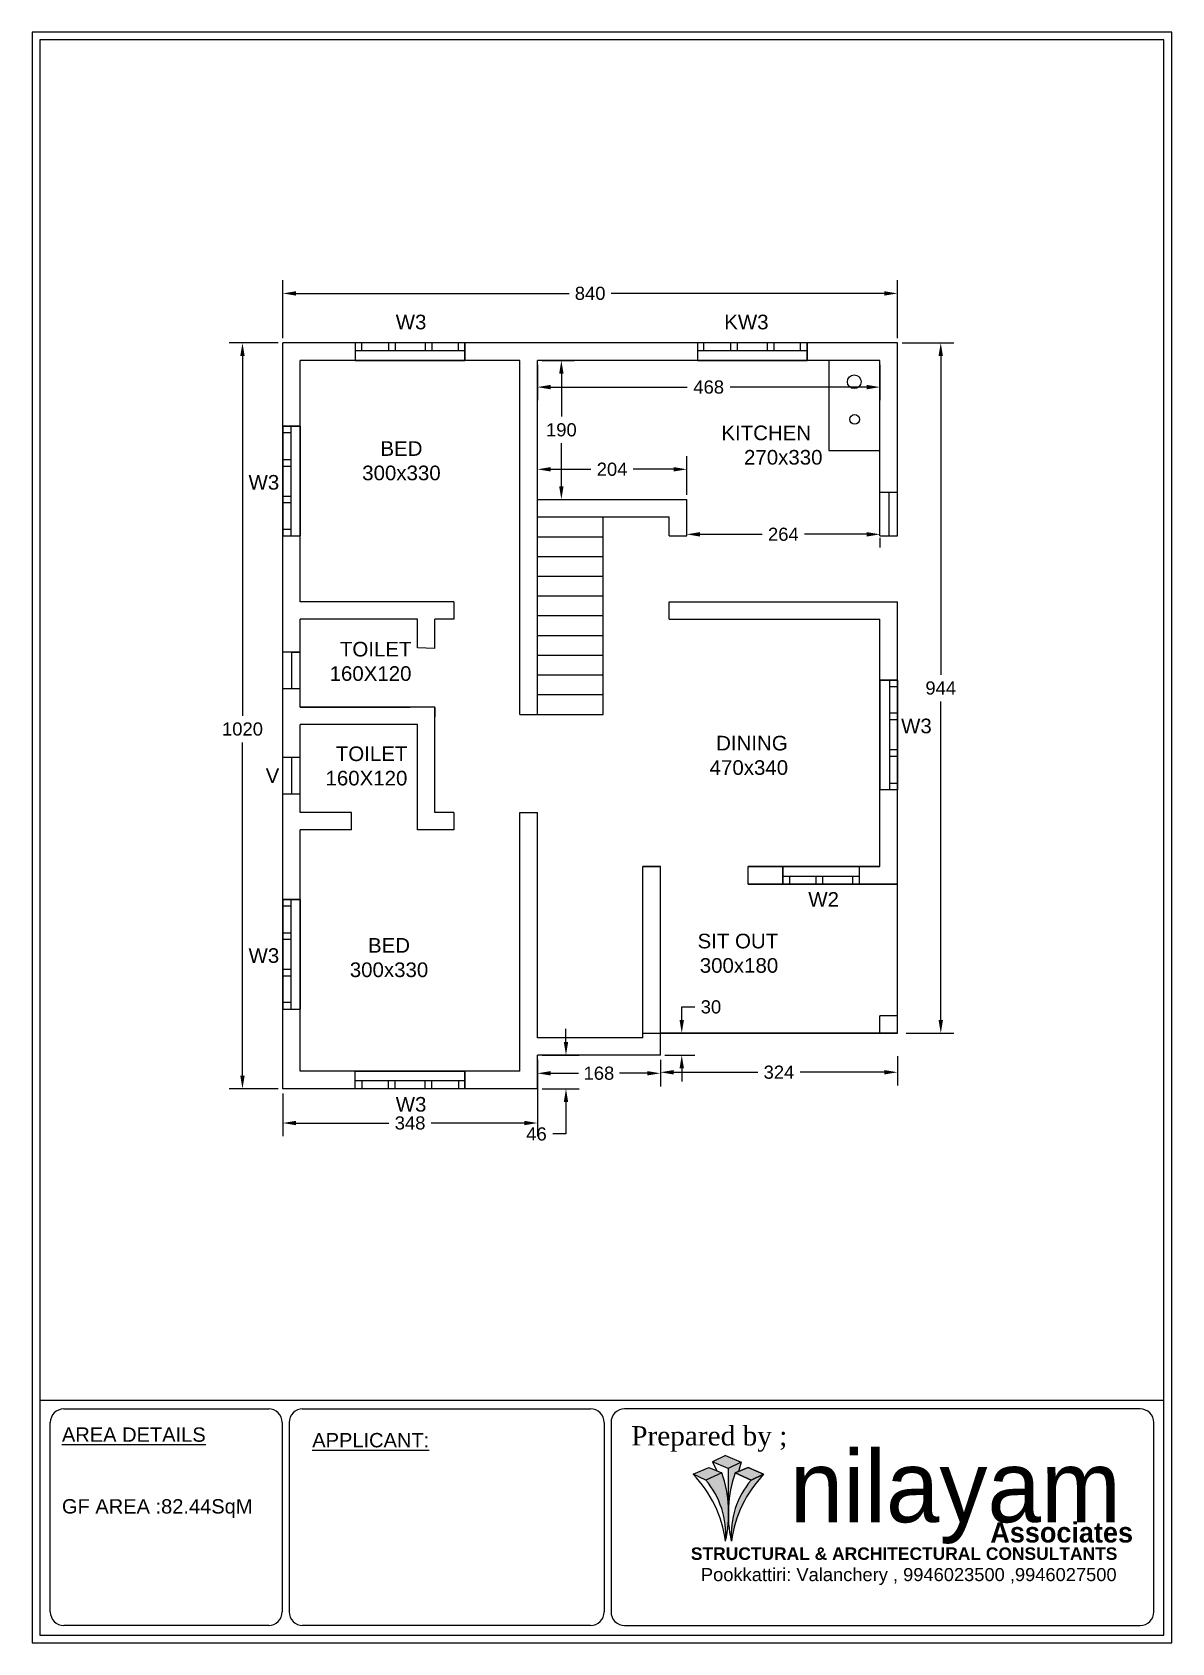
# Model space of a CAD drawing. Header units: inches. Extents: x -2903 to 3367, y -161 to 1064.
# Drawn here: x 592.41 to 607.98, y 578.9 to 600.93 of the extents above; entities that cross this region are included whole.
import ezdxf

# ---------------------------------------------------------------- set-up
doc = ezdxf.new("R2010")
doc.units = ezdxf.units.IN
doc.header["$MEASUREMENT"] = 0
doc.layers.add('PLAN', color=10, linetype='Continuous')
doc.styles.get("Standard").update_dxf_attribs({"font": 'arial.ttf'})
doc.dimstyles.get("Standard").update_dxf_attribs({"dimtxt": 0.18, "dimasz": 0.18, "dimexe": 0.18, "dimexo": 0.0625, "dimgap": 0.09, "dimtad": 0, "dimtih": 1, "dimtoh": 1, "dimdec": 0, "dimlfac": 100, "dimzin": 0, "dimdsep": 46, "dimtxsty": 'Standard', "dimcen": 0.09, "dimadec": 0, "dimazin": 0, "dimtfac": 1, "dimtdec": 0, "dimtofl": 0, "dimtmove": 0, "dimatfit": 3, "dimfxl": 1, "dimtolj": 1, "dimtzin": 0, "dimarcsym": 0})

msp = doc.modelspace()

# ---------------------------------------------------------------- texts
for s, insert, char_height, width, attachment_point in [('W3', (597.799, 597.063), 0.2, 1.42076, 3), ('KW3', (602.474, 597.063), 0.2, 1.42076, 3), ('        KITCHEN   270x330   ', (603.211, 595.547), 0.2, 1.52095, 3), ('\\pxqc;BED\\P300x330', (596.659, 595.333), 0.2, 1.59803, 1), ('W3', (595.788, 594.871), 0.2, 1.42076, 3), ('TOILET   \\P   160X120', (597.595, 592.59), 0.2, 1.59803, 3), ('W3', (604.285, 591.54), 0.2, 1.42076, 1), ('\\pxql; DINING\\P\\pq*;470x340', (602.741, 591.305), 0.2, 1.06066, 3), ('TOILET   \\P   160X120', (597.539, 591.16), 0.2, 1.59803, 3), ('V', (595.789, 590.862), 0.2, 1.42076, 3), ('W2', (603.017, 589.168), 0.2, 1.42076, 1), ('W3', (595.788, 588.401), 0.2, 1.42076, 3), ('\\pxqc;BED\\P300x330', (596.489, 588.54), 0.2, 1.59803, 1), ('   SIT OUT\\P\\pxqc;300x180', (601.271, 588.599), 0.2, 1.59803, 1), ('W3', (597.799, 586.164), 0.2, 1.42076, 9), ('{\\fTimes New Roman|b0|i0|c0|p18;Prepared by ;}', (600.598, 581.867), 0.2648, 6.14686, 1), ('{\\fTimes New Roman|b0|i0|c0|p18;Prepared by ;}', (600.598, 581.867), 0.2648, 6.14686, 1)]:
    msp.add_mtext(s, dxfattribs=dict(insert=insert, char_height=char_height, width=width, attachment_point=attachment_point))
at = {"layer": 'PLAN', "color": 0, "char_height": 0.19615, "attachment_point": 1}
for s, insert, width in [('\\pxt4.6154;{\\LAREA DETAILS}\\P\\P\\P\\ptz;GF AREA :82.44SqM\\P^I', (592.819, 581.849), 3.21297), ('\\pxt4.6154;{\\LAPPLICANT:}', (596.239, 581.773), 3.93789)]:
    msp.add_mtext(s, dxfattribs=dict(at, insert=insert, width=width))

# ---------------------------------------------------------------- blocks, each defined once
blk = doc.blocks.new('*D588')
at = {"color": 0, "lineweight": -2, "transparency": 16777216}
for p, q in [((604.299, 596.678), (605.007, 596.678)), ((604.827, 596.498), (604.827, 592.14)), ((604.827, 587.418), (604.827, 591.776)), ((604.355, 587.238), (605.007, 587.238))]:
    blk.add_line(p, q, dxfattribs=at)
at = {"color": 0, "transparency": 16777216}
for points in [[(604.797, 596.498), (604.857, 596.498), (604.827, 596.678)], [(604.797, 587.418), (604.857, 587.418), (604.827, 587.238)]]:
    blk.add_solid(points, dxfattribs=at)
at = {"layer": 'Defpoints', "color": 0, "transparency": 16777216}
for p in [(604.236, 596.678), (604.827, 596.678), (604.292, 587.238)]:
    blk.add_point(p, dxfattribs=at)
at = {"color": 0, "transparency": 16777216, "insert": (604.827, 591.958), "char_height": 0.18, "attachment_point": 5}
blk.add_mtext('\\A1;944', dxfattribs=at)
blk = doc.blocks.new('*D589')
at = {"color": 0, "lineweight": -2, "transparency": 16777216}
for p, q in [((595.836, 596.741), (595.836, 597.534)), ((604.236, 596.741), (604.236, 597.534)), ((596.016, 597.354), (599.748, 597.354)), ((604.056, 597.354), (600.325, 597.354))]:
    blk.add_line(p, q, dxfattribs=at)
at = {"color": 0, "transparency": 16777216}
for points in [[(596.016, 597.384), (596.016, 597.324), (595.836, 597.354)], [(604.056, 597.384), (604.056, 597.324), (604.236, 597.354)]]:
    blk.add_solid(points, dxfattribs=at)
at = {"layer": 'Defpoints', "color": 0, "transparency": 16777216}
for p in [(595.836, 597.354), (595.836, 596.678), (604.236, 596.678)]:
    blk.add_point(p, dxfattribs=at)
at = {"color": 0, "transparency": 16777216, "insert": (600.036, 597.354), "char_height": 0.18, "attachment_point": 5}
blk.add_mtext('\\A1;840', dxfattribs=at)
blk = doc.blocks.new('*D599')
at = {"color": 0, "lineweight": -2, "transparency": 16777216}
for p, q in [((595.836, 586.416), (595.836, 585.831)), ((599.316, 586.616), (599.316, 585.831)), ((596.016, 586.011), (597.287, 586.011)), ((599.136, 586.011), (597.865, 586.011))]:
    blk.add_line(p, q, dxfattribs=at)
at = {"color": 0, "transparency": 16777216}
for points in [[(596.016, 586.041), (596.016, 585.981), (595.836, 586.011)], [(599.136, 586.041), (599.136, 585.981), (599.316, 586.011)]]:
    blk.add_solid(points, dxfattribs=at)
at = {"layer": 'Defpoints', "color": 0, "transparency": 16777216}
for p in [(599.316, 586.678), (595.836, 586.478), (599.316, 586.011)]:
    blk.add_point(p, dxfattribs=at)
at = {"color": 0, "transparency": 16777216, "insert": (597.576, 586.011), "char_height": 0.18, "attachment_point": 5}
blk.add_mtext('\\A1;348', dxfattribs=at)
blk = doc.blocks.new('*D586')
at = {"color": 0, "lineweight": -2, "transparency": 16777216}
for p, q in [((595.774, 596.678), (595.106, 596.678)), ((595.286, 596.498), (595.286, 591.579)), ((595.286, 586.658), (595.286, 591.215)), ((595.774, 586.478), (595.106, 586.478))]:
    blk.add_line(p, q, dxfattribs=at)
at = {"color": 0, "transparency": 16777216}
for points in [[(595.256, 596.498), (595.316, 596.498), (595.286, 596.678)], [(595.256, 586.658), (595.316, 586.658), (595.286, 586.478)]]:
    blk.add_solid(points, dxfattribs=at)
at = {"layer": 'Defpoints', "color": 0, "transparency": 16777216}
for p in [(595.836, 596.678), (595.286, 586.478), (595.836, 586.478)]:
    blk.add_point(p, dxfattribs=at)
at = {"color": 0, "transparency": 16777216, "insert": (595.286, 591.397), "char_height": 0.18, "attachment_point": 5}
blk.add_mtext('\\A1;1020', dxfattribs=at)
blk = doc.blocks.new('*D594')
at = {"color": 0, "lineweight": -2, "transparency": 16777216}
for p, q in [((599.316, 586.876), (599.316, 586.511)), ((600.996, 586.876), (600.996, 586.511)), ((599.496, 586.691), (599.876, 586.691)), ((600.816, 586.691), (600.437, 586.691))]:
    blk.add_line(p, q, dxfattribs=at)
at = {"color": 0, "transparency": 16777216}
for points in [[(599.496, 586.721), (599.496, 586.661), (599.316, 586.691)], [(600.816, 586.721), (600.816, 586.661), (600.996, 586.691)]]:
    blk.add_solid(points, dxfattribs=at)
at = {"layer": 'Defpoints', "color": 0, "transparency": 16777216}
for p in [(599.316, 586.938), (600.996, 586.938), (600.996, 586.691)]:
    blk.add_point(p, dxfattribs=at)
at = {"color": 0, "transparency": 16777216, "insert": (600.156, 586.691), "char_height": 0.18, "attachment_point": 5}
blk.add_mtext('\\A1;168', dxfattribs=at)
blk = doc.blocks.new('*D587')
at = {"color": 0, "lineweight": -2, "transparency": 16777216}
for p, q in [((600.996, 586.876), (600.996, 586.525)), ((604.236, 586.924), (604.236, 586.525)), ((601.176, 586.705), (602.328, 586.705)), ((604.056, 586.705), (602.905, 586.705))]:
    blk.add_line(p, q, dxfattribs=at)
at = {"color": 0, "transparency": 16777216}
for points in [[(601.176, 586.735), (601.176, 586.675), (600.996, 586.705)], [(604.056, 586.735), (604.056, 586.675), (604.236, 586.705)]]:
    blk.add_solid(points, dxfattribs=at)
at = {"layer": 'Defpoints', "color": 0, "transparency": 16777216}
for p in [(600.996, 586.938), (604.236, 586.986), (604.236, 586.705)]:
    blk.add_point(p, dxfattribs=at)
at = {"color": 0, "transparency": 16777216, "insert": (602.616, 586.705), "char_height": 0.18, "attachment_point": 5}
blk.add_mtext('\\A1;324', dxfattribs=at)
blk = doc.blocks.new('*D595')
at = {"color": 0, "lineweight": -2, "transparency": 16777216}
for p, q in [((601.356, 594.101), (601.356, 594.24)), ((601.536, 594.06), (602.386, 594.06)), ((603.816, 594.06), (602.966, 594.06)), ((603.996, 594.013), (603.996, 593.88))]:
    blk.add_line(p, q, dxfattribs=at)
at = {"color": 0, "transparency": 16777216}
for points in [[(601.536, 594.09), (601.536, 594.03), (601.356, 594.06)], [(603.816, 594.09), (603.816, 594.03), (603.996, 594.06)]]:
    blk.add_solid(points, dxfattribs=at)
at = {"layer": 'Defpoints', "color": 0, "transparency": 16777216}
for p in [(601.356, 594.038), (603.996, 594.075), (603.996, 594.06)]:
    blk.add_point(p, dxfattribs=at)
at = {"color": 0, "transparency": 16777216, "insert": (602.676, 594.06), "char_height": 0.18, "attachment_point": 5}
blk.add_mtext('\\A1;264', dxfattribs=at)
blk = doc.blocks.new('*D596')
at = {"color": 0, "lineweight": -2, "transparency": 16777216}
for p, q in [((599.379, 596.438), (599.823, 596.438)), ((599.643, 596.258), (599.643, 595.67)), ((599.643, 594.718), (599.643, 595.306)), ((599.379, 594.538), (599.823, 594.538))]:
    blk.add_line(p, q, dxfattribs=at)
at = {"color": 0, "transparency": 16777216}
for points in [[(599.613, 596.258), (599.673, 596.258), (599.643, 596.438)], [(599.613, 594.718), (599.673, 594.718), (599.643, 594.538)]]:
    blk.add_solid(points, dxfattribs=at)
at = {"layer": 'Defpoints', "color": 0, "transparency": 16777216}
for p in [(599.316, 596.438), (599.316, 594.538), (599.643, 594.538)]:
    blk.add_point(p, dxfattribs=at)
at = {"color": 0, "transparency": 16777216, "insert": (599.643, 595.488), "char_height": 0.18, "attachment_point": 5}
blk.add_mtext('\\A1;190', dxfattribs=at)
blk = doc.blocks.new('*D597')
at = {"color": 0, "lineweight": -2, "transparency": 16777216}
for p, q in [((599.316, 594.601), (599.316, 595.129)), ((601.356, 594.601), (601.356, 595.129)), ((599.496, 594.949), (600.046, 594.949)), ((601.176, 594.949), (600.626, 594.949))]:
    blk.add_line(p, q, dxfattribs=at)
at = {"color": 0, "transparency": 16777216}
for points in [[(599.496, 594.979), (599.496, 594.919), (599.316, 594.949)], [(601.176, 594.979), (601.176, 594.919), (601.356, 594.949)]]:
    blk.add_solid(points, dxfattribs=at)
at = {"layer": 'Defpoints', "color": 0, "transparency": 16777216}
for p in [(599.316, 594.949), (599.316, 594.538), (601.356, 594.538)]:
    blk.add_point(p, dxfattribs=at)
at = {"color": 0, "transparency": 16777216, "insert": (600.336, 594.949), "char_height": 0.18, "attachment_point": 5}
blk.add_mtext('\\A1;204', dxfattribs=at)
blk = doc.blocks.new('*D598')
at = {"color": 0, "lineweight": -2, "transparency": 16777216}
for p, q in [((599.316, 596.376), (599.316, 595.893)), ((603.996, 596.376), (603.996, 595.893)), ((599.496, 596.073), (601.364, 596.073)), ((603.816, 596.073), (601.949, 596.073))]:
    blk.add_line(p, q, dxfattribs=at)
at = {"color": 0, "transparency": 16777216}
for points in [[(599.496, 596.103), (599.496, 596.043), (599.316, 596.073)], [(603.816, 596.103), (603.816, 596.043), (603.996, 596.073)]]:
    blk.add_solid(points, dxfattribs=at)
at = {"layer": 'Defpoints', "color": 0, "transparency": 16777216}
for p in [(599.316, 596.438), (603.996, 596.438), (603.996, 596.073)]:
    blk.add_point(p, dxfattribs=at)
at = {"color": 0, "transparency": 16777216, "insert": (601.656, 596.073), "char_height": 0.18, "attachment_point": 5}
blk.add_mtext('\\A1;468', dxfattribs=at)
blk = doc.blocks.new('*D591')
at = {"color": 0, "lineweight": -2, "transparency": 16777216}
for p, q in [((601.288, 587.418), (601.288, 587.598)), ((601.288, 587.598), (601.468, 587.598)), ((601.059, 587.238), (601.468, 587.238)), ((601.059, 586.938), (601.468, 586.938)), ((601.288, 586.758), (601.288, 586.578))]:
    blk.add_line(p, q, dxfattribs=at)
at = {"color": 0, "transparency": 16777216}
for points in [[(601.258, 587.418), (601.318, 587.418), (601.288, 587.238)], [(601.258, 586.758), (601.318, 586.758), (601.288, 586.938)]]:
    blk.add_solid(points, dxfattribs=at)
at = {"layer": 'Defpoints', "color": 0, "transparency": 16777216}
for p in [(600.996, 587.238), (601.288, 587.238), (600.996, 586.938)]:
    blk.add_point(p, dxfattribs=at)
at = {"color": 0, "transparency": 16777216, "insert": (601.687, 587.598), "char_height": 0.18, "attachment_point": 5}
blk.add_mtext('\\A1;30', dxfattribs=at)
blk = doc.blocks.new('*D592')
at = {"color": 0, "lineweight": -2, "transparency": 16777216}
for p, q in [((599.706, 587.118), (599.706, 587.298)), ((599.379, 586.938), (599.886, 586.938)), ((599.379, 586.478), (599.886, 586.478)), ((599.706, 586.298), (599.706, 585.861)), ((599.706, 585.861), (599.526, 585.861))]:
    blk.add_line(p, q, dxfattribs=at)
at = {"color": 0, "transparency": 16777216}
for points in [[(599.676, 587.118), (599.736, 587.118), (599.706, 586.938)], [(599.676, 586.298), (599.736, 586.298), (599.706, 586.478)]]:
    blk.add_solid(points, dxfattribs=at)
at = {"layer": 'Defpoints', "color": 0, "transparency": 16777216}
for p in [(599.316, 586.938), (599.316, 586.478), (599.706, 586.478)]:
    blk.add_point(p, dxfattribs=at)
at = {"color": 0, "transparency": 16777216, "insert": (599.303, 585.861), "char_height": 0.18, "attachment_point": 5}
blk.add_mtext('\\A1;46', dxfattribs=at)
blk = doc.blocks.new('nilayan new')
h = blk.add_hatch(color=256)
h.set_gradient(color1=(171, 171, 160), color2=(233, 233, 231), one_color=1, tint=0.91)
h.paths.add_polyline_path([(-543.265, 296.076), (-543.464, 295.991), (-543.303, 295.916), (-543.099, 296.007)])
h.paths.add_polyline_path([(-543.099, 296.007), (-543.303, 295.916, -0.197043), (-543.05, 295.133, 0.041266), (-543.013, 295.39, -0.030102), (-543.013, 295.58, 0.069334)])
h.paths.add_polyline_path([(-542.927, 296.007), (-542.722, 295.916), (-542.561, 295.991), (-542.76, 296.076)])
h.paths.add_polyline_path([(-542.561, 295.991), (-542.722, 295.916, 0.197043), (-542.976, 295.133, -0.158169)])
h = blk.add_hatch(color=256)
h.set_gradient(color1=(13, 97, 231), color2=(163, 196, 250), one_color=1, tint=0.81, name='HEMISPHERICAL')
h.paths.add_polyline_path([(-542.848, 296.148), (-543.052, 296.23), (-543.218, 296.149), (-543.018, 296.064)])
h.paths.add_polyline_path([(-543.016, 295.622, -0.006631), (-543.013, 295.58, -0.069334), (-542.927, 296.007), (-542.882, 296.026), (-542.848, 296.148), (-543.018, 296.064)])
for p, q in [((-543.464, 295.991), (-543.265, 296.076)), ((-543.265, 296.076), (-543.099, 296.007)), ((-543.052, 296.23), (-543.218, 296.149)), ((-543.018, 296.064), (-543.218, 296.149)), ((-543.218, 296.149), (-543.163, 296.034)), ((-543.052, 296.23), (-542.848, 296.148)), ((-542.848, 296.148), (-543.018, 296.064)), ((-542.76, 296.076), (-542.927, 296.007)), ((-542.848, 296.148), (-542.882, 296.026)), ((-542.561, 295.991), (-542.76, 296.076)), ((-543.303, 295.916), (-543.464, 295.991)), ((-543.099, 296.007), (-543.303, 295.916)), ((-543.018, 296.064), (-543.016, 295.622)), ((-542.927, 296.007), (-542.722, 295.916)), ((-542.722, 295.916), (-542.561, 295.991))]:
    blk.add_line(p, q)
for points in [[(-543.265, 296.076), (-543.099, 296.007), (-543.303, 295.916), (-543.464, 295.991), (-543.265, 296.076)], [(-542.76, 296.076), (-542.561, 295.991), (-542.722, 295.916), (-542.927, 296.007), (-542.76, 296.076)]]:
    blk.add_lwpolyline(points)
for centre, radius, start, end in [((-544.579, 294.922), 1.544, 7.8259, 43.7778), ((-544.132, 295.215), 1.085, 355.6446, 40.2323), ((-544.588, 295.485), 1.579, 347.0994, 19.3132), ((-541.437, 295.485), 1.579, 160.6868, 192.9006), ((-541.893, 295.215), 1.085, 139.7677, 184.3554), ((-541.446, 294.922), 1.544, 136.2222, 172.1741)]:
    blk.add_arc(centre, radius, start, end)
at = {"attachment_point": 1}
for s, width, insert, char_height in [('{\\fBauhaus|b0|i0|c0|p2;\\C5;nilayam}', 18.84828, (-542.225, 296.297), 0.92248), ('Pookkattiri: Valanchery , 9946023500 ,9946027500', 13.33237, (-543.366, 294.786), 0.168)]:
    blk.add_mtext_dynamic_manual_height_columns(s, width=width, gutter_width=1, heights=[0], dxfattribs=dict(at, insert=insert, char_height=char_height))
for s, insert, char_height, width in [('{\\fBauhaus|b1|i0|c0|p2;Associates}', (-539.651, 295.373), 0.25945, 11.05359), ('{\\fArial Greek|b1|i0|c0|p34;STRUCTURAL & ARCHITECTURAL CONSULTANTS}', (-543.495, 295.051), 0.16, 15.33754)]:
    blk.add_mtext(s, dxfattribs=dict(at, insert=insert, char_height=char_height, width=width))

# ---------------------------------------------------------------- dimensions: what is measured, and where the dimension line sits
dim = msp.add_linear_dim(base=(595.836, 597.354), p1=(604.236, 596.678), p2=(595.836, 596.678), dimstyle='Standard')
dim.commit()
dim.dimension.update_dxf_attribs({"geometry": '*D589', "text_midpoint": (600.036, 597.354), "dimtype": 160})
for base, p1, p2, picture, middle in [((595.286, 586.478), (595.836, 596.678), (595.836, 586.478), '*D586', (595.286, 591.397)), ((599.706, 586.478), (599.316, 586.938), (599.316, 586.478), '*D592', (599.303, 585.861))]:
    dim = msp.add_linear_dim(base=base, p1=p1, p2=p2, angle=90, dimstyle='Standard')
    dim.commit()
    dim.dimension.update_dxf_attribs({"geometry": picture, "text_midpoint": middle, "dimtype": 160})
for base, p1, p2, picture, middle in [((604.827, 596.678), (604.292, 587.238), (604.236, 596.678), '*D588', (604.827, 591.958)), ((599.643, 594.538), (599.316, 596.438), (599.316, 594.538), '*D596', (599.643, 595.488)), ((601.288, 587.238), (600.996, 586.938), (600.996, 587.238), '*D591', (601.687, 587.598))]:
    dim = msp.add_linear_dim(base=base, p1=p1, p2=p2, angle=90, dimstyle='Standard')
    dim.commit()
    dim.dimension.update_dxf_attribs({"geometry": picture, "text_midpoint": middle})
for base, p1, p2, picture, middle in [((603.996, 596.073), (599.316, 596.438), (603.996, 596.438), '*D598', (601.656, 596.073)), ((599.316, 594.949), (601.356, 594.538), (599.316, 594.538), '*D597', (600.336, 594.949)), ((603.996, 594.06), (601.356, 594.038), (603.996, 594.075), '*D595', (602.676, 594.06)), ((600.996, 586.691), (599.316, 586.938), (600.996, 586.938), '*D594', (600.156, 586.691)), ((604.236, 586.705), (600.996, 586.938), (604.236, 586.986), '*D587', (602.616, 586.705)), ((599.316, 586.011), (595.836, 586.478), (599.316, 586.678), '*D599', (597.576, 586.011))]:
    dim = msp.add_linear_dim(base=base, p1=p1, p2=p2, dimstyle='Standard')
    dim.commit()
    dim.dimension.update_dxf_attribs({"geometry": picture, "text_midpoint": middle})

# ---------------------------------------------------------------- linework, layer by layer
for p, q in [((595.836, 586.478), (595.836, 596.678)), ((599.316, 596.678), (595.836, 596.678)), ((598.326, 596.568), (596.826, 596.568)), ((596.916, 596.568), (596.916, 596.678)), ((596.916, 596.568), (596.916, 596.658)), ((597.281, 596.678), (597.281, 596.568)), ((597.281, 596.658), (597.281, 596.568)), ((597.371, 596.678), (597.371, 596.568)), ((597.371, 596.658), (597.371, 596.568)), ((597.781, 596.678), (597.781, 596.568)), ((597.781, 596.658), (597.781, 596.568)), ((597.871, 596.678), (597.871, 596.568)), ((597.871, 596.658), (597.871, 596.568)), ((598.236, 596.568), (598.236, 596.678)), ((598.326, 596.678), (598.326, 596.438)), ((604.236, 596.678), (599.316, 596.678)), ((603.001, 596.568), (601.501, 596.568)), ((601.591, 596.568), (601.591, 596.678)), ((601.591, 596.568), (601.591, 596.658)), ((601.956, 596.678), (601.956, 596.568)), ((601.956, 596.658), (601.956, 596.568)), ((602.046, 596.678), (602.046, 596.568)), ((602.046, 596.658), (602.046, 596.568)), ((602.456, 596.678), (602.456, 596.568)), ((602.456, 596.658), (602.456, 596.568)), ((602.546, 596.678), (602.546, 596.568)), ((602.546, 596.658), (602.546, 596.568)), ((602.911, 596.568), (602.911, 596.678)), ((603.001, 596.678), (603.001, 596.438)), ((604.236, 594.398), (604.236, 596.678)), ((596.076, 593.138), (596.076, 596.438)), ((599.076, 596.438), (596.076, 596.438)), ((598.326, 596.438), (596.826, 596.438)), ((599.076, 591.598), (599.076, 596.438)), ((599.316, 591.598), (599.316, 596.438)), ((599.316, 596.278), (599.316, 596.438)), ((603.996, 596.438), (601.356, 596.438)), ((603.001, 596.438), (601.501, 596.438)), ((603.996, 594.038), (603.996, 596.438)), ((595.836, 595.538), (596.076, 595.538)), ((595.946, 595.448), (595.836, 595.448)), ((595.946, 595.538), (595.946, 594.038)), ((596.076, 595.538), (596.076, 594.038)), ((595.836, 595.083), (595.946, 595.083)), ((595.856, 595.083), (595.946, 595.083)), ((595.836, 594.993), (595.946, 594.993)), ((595.856, 594.993), (595.946, 594.993)), ((604.236, 594.038), (604.236, 594.898)), ((595.836, 594.583), (595.946, 594.583)), ((595.856, 594.583), (595.946, 594.583)), ((603.996, 594.038), (603.996, 594.698)), ((603.996, 594.638), (604.236, 594.638)), ((604.116, 594.638), (604.116, 594.038)), ((595.836, 594.493), (595.946, 594.493)), ((595.856, 594.493), (595.946, 594.493)), ((599.316, 594.538), (601.356, 594.538)), ((601.356, 594.038), (601.356, 594.538)), ((595.946, 594.128), (595.836, 594.128)), ((595.946, 594.128), (595.856, 594.128)), ((599.316, 594.298), (601.116, 594.298)), ((600.216, 591.598), (600.216, 594.298)), ((601.116, 594.038), (601.116, 594.298)), ((599.316, 594.028), (600.216, 594.028)), ((601.116, 594.038), (601.356, 594.038)), ((603.996, 594.038), (604.236, 594.038)), ((599.316, 593.758), (600.216, 593.758)), ((599.316, 593.488), (600.216, 593.488)), ((596.676, 593.138), (596.076, 593.138)), ((598.176, 593.138), (596.076, 593.138)), ((598.176, 593.138), (598.176, 592.898)), ((599.316, 593.218), (600.216, 593.218)), ((601.116, 592.898), (601.116, 593.138)), ((601.116, 593.138), (603.996, 593.138)), ((603.996, 593.138), (604.236, 593.138)), ((604.236, 592.658), (604.236, 593.138)), ((604.236, 587.238), (604.236, 593.118)), ((596.076, 591.698), (596.076, 592.898)), ((597.676, 592.898), (596.076, 592.898)), ((597.676, 592.506), (597.676, 592.898)), ((597.916, 592.501), (597.916, 592.898)), ((598.176, 592.898), (597.916, 592.898)), ((599.316, 592.948), (600.216, 592.948)), ((601.116, 592.898), (603.996, 592.898)), ((603.996, 589.518), (603.996, 592.898)), ((596.076, 591.698), (596.076, 592.798)), ((599.316, 592.678), (600.216, 592.678)), ((596.076, 592.448), (595.836, 592.448)), ((595.956, 592.448), (595.956, 591.948)), ((595.956, 592.448), (596.076, 592.448)), ((597.916, 592.501), (597.676, 592.506)), ((599.316, 592.408), (600.216, 592.408)), ((596.076, 591.948), (595.836, 591.948)), ((599.316, 592.138), (600.216, 592.138)), ((603.996, 592.068), (603.996, 590.568)), ((604.236, 592.068), (603.996, 592.068)), ((604.126, 592.068), (604.126, 590.568)), ((604.126, 591.978), (604.236, 591.978)), ((599.316, 591.868), (600.216, 591.868)), ((597.576, 591.698), (596.076, 591.698)), ((596.076, 591.698), (597.576, 591.698)), ((596.726, 591.698), (596.076, 591.698)), ((597.916, 591.698), (596.076, 591.698)), ((597.916, 591.47), (597.916, 591.698)), ((597.916, 591.693), (597.916, 591.565)), ((597.916, 591.47), (597.916, 591.598)), ((599.076, 591.598), (599.316, 591.598)), ((599.316, 591.598), (600.216, 591.598)), ((604.216, 591.613), (604.126, 591.613)), ((604.236, 591.613), (604.126, 591.613)), ((604.216, 591.523), (604.126, 591.523)), ((604.236, 591.523), (604.126, 591.523)), ((597.576, 591.458), (596.076, 591.458)), ((596.076, 590.258), (596.076, 591.458)), ((596.726, 591.458), (596.076, 591.458)), ((597.676, 591.458), (596.076, 591.458)), ((596.076, 590.258), (596.076, 591.358)), ((597.676, 590.258), (597.676, 591.458)), ((597.916, 590.258), (597.916, 591.465)), ((604.216, 591.113), (604.126, 591.113)), ((604.236, 591.113), (604.126, 591.113)), ((596.076, 591.008), (595.836, 591.008)), ((595.956, 591.008), (595.956, 590.508)), ((604.216, 591.023), (604.126, 591.023)), ((604.236, 591.023), (604.126, 591.023)), ((597.916, 590.258), (597.916, 590.663)), ((604.126, 590.658), (604.216, 590.658)), ((604.126, 590.658), (604.236, 590.658)), ((596.076, 590.508), (595.836, 590.508)), ((596.776, 590.258), (596.076, 590.258)), ((596.776, 590.018), (596.776, 590.258)), ((597.676, 590.018), (597.676, 590.258)), ((598.176, 590.258), (597.916, 590.258)), ((598.176, 590.258), (598.176, 590.018)), ((599.076, 586.718), (599.076, 590.258)), ((599.076, 590.258), (599.316, 590.258)), ((599.316, 589.518), (599.316, 590.258)), ((596.726, 590.018), (596.076, 590.018)), ((596.776, 590.018), (596.076, 590.018)), ((596.076, 586.718), (596.076, 590.018)), ((597.916, 590.018), (597.676, 590.018)), ((598.176, 590.018), (597.916, 590.018)), ((596.076, 586.718), (596.076, 589.918)), ((599.316, 587.178), (599.316, 589.518)), ((600.756, 587.178), (600.756, 589.518)), ((600.996, 589.518), (600.756, 589.518)), ((600.756, 589.518), (600.996, 589.518)), ((600.996, 589.278), (600.996, 589.518)), ((603.996, 589.518), (602.196, 589.518)), ((602.196, 589.518), (603.996, 589.518)), ((602.196, 589.518), (603.996, 589.518)), ((602.196, 589.278), (602.196, 589.518)), ((602.671, 589.278), (602.671, 589.518)), ((603.716, 589.388), (603.716, 589.518)), ((600.996, 586.938), (600.996, 589.278)), ((604.236, 589.278), (602.196, 589.278)), ((602.196, 589.278), (604.236, 589.278)), ((602.196, 589.278), (604.236, 589.278)), ((602.671, 589.388), (603.716, 589.388)), ((602.761, 589.388), (602.761, 589.278)), ((603.126, 589.298), (603.126, 589.388)), ((603.126, 589.278), (603.126, 589.388)), ((603.216, 589.298), (603.216, 589.388)), ((603.216, 589.278), (603.216, 589.388)), ((603.626, 589.298), (603.626, 589.388)), ((603.626, 589.278), (603.626, 589.388)), ((603.716, 589.298), (603.716, 589.388)), ((603.716, 589.278), (603.716, 589.388)), ((595.836, 589.068), (596.076, 589.068)), ((595.946, 589.068), (595.946, 587.568)), ((596.076, 589.068), (596.076, 587.568)), ((595.946, 588.978), (595.836, 588.978)), ((595.836, 588.613), (595.946, 588.613)), ((595.836, 588.523), (595.946, 588.523)), ((595.856, 588.613), (595.946, 588.613)), ((595.856, 588.523), (595.946, 588.523)), ((595.836, 588.113), (595.946, 588.113)), ((595.836, 588.023), (595.946, 588.023)), ((595.856, 588.113), (595.946, 588.113)), ((595.856, 588.023), (595.946, 588.023)), ((595.946, 587.658), (595.836, 587.658)), ((595.946, 587.658), (595.856, 587.658)), ((603.996, 587.238), (603.996, 587.478)), ((604.236, 587.478), (603.996, 587.478)), ((600.756, 587.178), (599.316, 587.178)), ((600.756, 587.238), (604.236, 587.238)), ((604.236, 587.238), (600.996, 587.238)), ((600.996, 586.938), (599.316, 586.938)), ((599.316, 586.478), (599.316, 586.938)), ((599.076, 586.718), (596.076, 586.718)), ((598.326, 586.718), (596.826, 586.718)), ((598.326, 586.478), (598.326, 586.718)), ((599.316, 586.478), (595.836, 586.478)), ((599.316, 586.478), (595.836, 586.478)), ((598.326, 586.588), (596.826, 586.588)), ((596.916, 586.588), (596.916, 586.498)), ((596.916, 586.588), (596.916, 586.478)), ((597.281, 586.498), (597.281, 586.588)), ((597.281, 586.478), (597.281, 586.588)), ((597.371, 586.498), (597.371, 586.588)), ((597.371, 586.478), (597.371, 586.588)), ((597.781, 586.498), (597.781, 586.588)), ((597.781, 586.478), (597.781, 586.588)), ((597.871, 586.498), (597.871, 586.588)), ((597.871, 586.478), (597.871, 586.588)), ((598.236, 586.588), (598.236, 586.478)), ((592.845, 582.102), (595.65, 582.102)), ((596.103, 582.102), (600.04, 582.102)), ((607.552, 582.102), (600.508, 582.102)), ((592.66, 581.456), (592.66, 581.916)), ((592.66, 579.327), (592.66, 581.79)), ((595.828, 581.916), (595.828, 581.456)), ((595.828, 581.79), (595.828, 579.327)), ((595.925, 581.916), (595.925, 581.456)), ((595.925, 581.79), (595.925, 579.327)), ((600.226, 581.916), (600.226, 581.456)), ((600.226, 581.79), (600.226, 579.327)), ((600.323, 581.916), (600.323, 581.456)), ((600.323, 581.79), (600.323, 579.327)), ((607.737, 581.456), (607.737, 581.916)), ((607.737, 579.327), (607.737, 581.79)), ((595.65, 579.142), (592.845, 579.142)), ((600.04, 579.142), (596.103, 579.142)), ((600.508, 579.142), (607.552, 579.142))]:
    msp.add_line(p, q)
for points in [[(598.326, 596.438), (598.326, 596.678), (596.826, 596.678), (596.826, 596.438), (598.326, 596.438)], [(603.001, 596.438), (603.001, 596.678), (601.501, 596.678), (601.501, 596.438), (603.001, 596.438)], [(603.296, 596.438), (603.296, 595.206), (603.996, 595.206), (603.996, 596.438), (599.316, 596.438)], [(596.076, 595.538), (595.836, 595.538), (595.836, 594.038), (596.076, 594.038), (596.076, 595.538)], [(603.996, 592.068), (604.236, 592.068), (604.236, 590.568), (603.996, 590.568), (603.996, 592.068)], [(602.671, 589.518), (602.671, 589.278), (604.171, 589.278)], [(596.076, 589.068), (595.836, 589.068), (595.836, 587.568), (596.076, 587.568), (596.076, 589.068)], [(598.326, 586.718), (598.326, 586.478), (596.826, 586.478), (596.826, 586.718), (598.326, 586.718)]]:
    msp.add_lwpolyline(points)
for centre, radius in [((603.645, 596.147), 0.094), ((603.651, 595.631), 0.0659)]:
    msp.add_circle(centre, radius)
for centre, radius, start, end in [((592.845, 581.916), 0.185, 90, 180), ((595.646, 581.92), 0.182, 358.8163, 91.1837), ((596.106, 581.92), 0.182, 88.8163, 181.1837), ((600.044, 581.92), 0.182, 358.8163, 91.1837), ((600.504, 581.92), 0.182, 88.8163, 181.1837), ((607.552, 581.916), 0.185, 0, 90), ((592.845, 579.327), 0.185, 180, 270), ((595.646, 579.323), 0.182, 268.8163, 1.1837), ((596.106, 579.323), 0.182, 178.8163, 271.1837), ((600.044, 579.323), 0.182, 268.8163, 1.1837), ((600.504, 579.323), 0.182, 178.8163, 271.1837), ((607.552, 579.327), 0.185, 270, 0)]:
    msp.add_arc(centre, radius, start, end)
at = {"layer": 'PLAN', "color": 0}
for p, q in [((592.516, 582.22), (607.875, 582.22)), ((592.519, 579.01), (607.877, 579.01))]:
    msp.add_line(p, q, dxfattribs=at)
for points in [[(607.983, 600.925), (592.413, 600.925), (592.413, 578.904), (607.983, 578.904)], [(607.877, 600.819), (592.519, 600.819), (592.519, 579.01), (607.877, 579.01)]]:
    msp.add_lwpolyline(points, close=True, dxfattribs=at)

# ---------------------------------------------------------------- block references
at = {"xscale": 1.064339637617794, "yscale": 1.064339637617794, "zscale": 1.064339637617794}
msp.add_blockref('nilayan new', (1179.876, 266.174), dxfattribs=at)

msp.set_redraw_order([(e.dxf.handle, doc.entitydb.next_handle()) for e in msp.query("TEXT MTEXT ATTDEF DIMENSION ARC_DIMENSION")])  # texts and dimensions are drawn at this point

doc.saveas('drawing.dxf')
